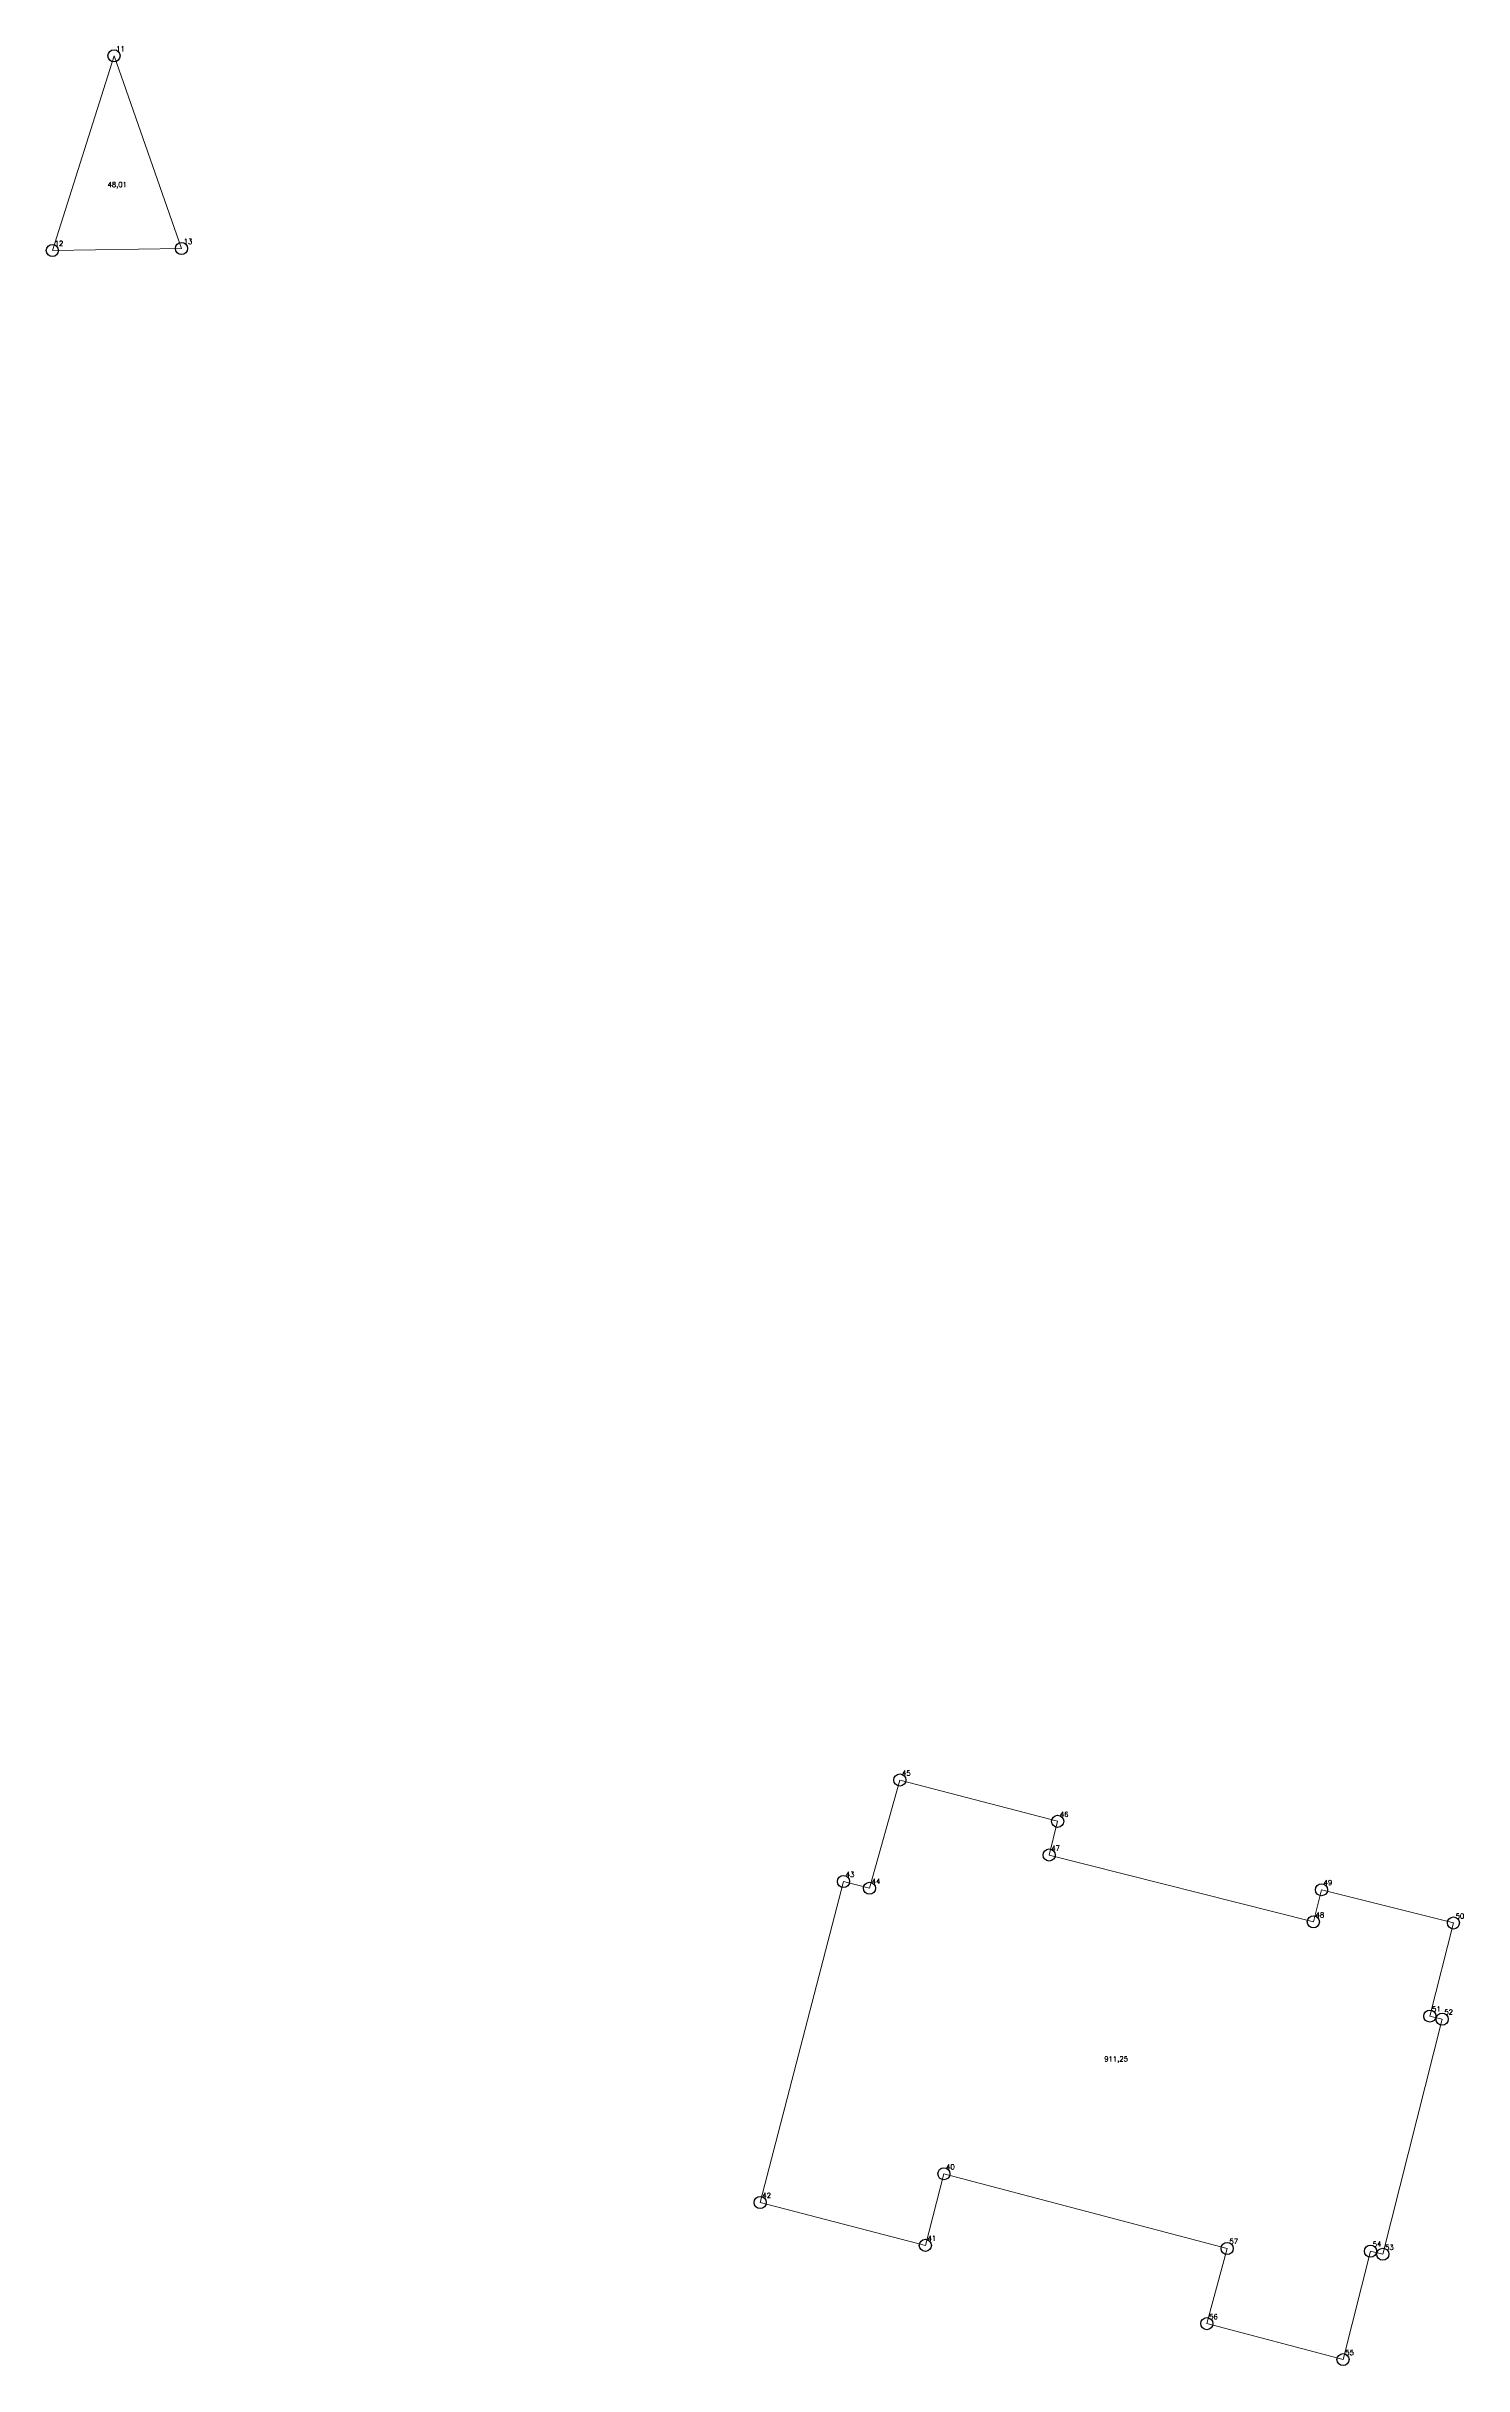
# Model space of a CAD drawing. Extents: x 1391590 to 1398287, y 355684 to 360776.
# Drawn here: x 1395644.1 to 1395732, y 359497.2 to 359640.9 of the extents above; entities that cross this region are included whole.
import ezdxf

# ---------------------------------------------------------------- set-up
doc = ezdxf.new("R2010")
doc.units = 0
doc.header["$PDMODE"] = 33
doc.header["$PDSIZE"] = 0.75
doc.layers.add('2 - окн федерального значения', color=7, linetype='Continuous')
doc.styles.get("Standard").update_dxf_attribs({"font": 'simplex.shx'})

msp = doc.modelspace()

# ---------------------------------------------------------------- linework, layer by layer
at = {"layer": '2 - окн федерального значения', "color": 7, "lineweight": 20}
for points in [[(1395648.32, 359640.3), (1395652.5, 359628.36), (1395644.5, 359628.24), (1395648.32, 359640.3)], [(1395648.32, 359640.3), (1395652.5, 359628.36), (1395644.5, 359628.24), (1395648.32, 359640.3)], [(1395699.76, 359509.05), (1395698.61, 359504.61), (1395688.37, 359507.27), (1395693.54, 359527.16), (1395695.15, 359526.74), (1395697.03, 359533.45), (1395706.81, 359530.89), (1395706.28, 359528.8), (1395722.66, 359524.66), (1395723.16, 359526.65), (1395731.34, 359524.59), (1395729.88, 359518.82), (1395730.64, 359518.63), (1395726.97, 359504.06), (1395726.2, 359504.25), (1395724.5, 359497.53), (1395716.06, 359499.76), (1395717.32, 359504.42), (1395699.76, 359509.05)]]:
    msp.add_lwpolyline(points, close=True, dxfattribs=at)
at = {"layer": '2 - окн федерального значения'}
for p in [(1395648.32, 359640.3), (1395644.5, 359628.24), (1395652.5, 359628.36), (1395697.03, 359533.45), (1395706.81, 359530.89), (1395706.28, 359528.8), (1395693.54, 359527.16), (1395695.15, 359526.74), (1395723.16, 359526.65), (1395722.66, 359524.66), (1395731.34, 359524.59), (1395729.88, 359518.82), (1395730.64, 359518.63), (1395699.76, 359509.05), (1395688.37, 359507.27), (1395698.61, 359504.61), (1395717.32, 359504.42), (1395726.2, 359504.25), (1395726.97, 359504.06), (1395716.06, 359499.76), (1395724.5, 359497.53)]:
    msp.add_point(p, dxfattribs=at)

# ---------------------------------------------------------------- texts
at = {"layer": '2 - окн федерального значения', "color": 7}
for s, p in [('11', (1395648.46, 359640.58)), ('48,01', (1395647.92, 359632.17)), ('48,01', (1395647.92, 359632.17)), ('12', (1395644.64, 359628.52)), ('13', (1395652.64, 359628.64)), ('45', (1395697.17, 359533.72)), ('46', (1395706.95, 359531.17)), ('47', (1395706.42, 359529.07)), ('43', (1395693.68, 359527.44)), ('44', (1395695.29, 359527.02)), ('49', (1395723.3, 359526.93)), ('48', (1395722.8, 359524.93)), ('50', (1395731.48, 359524.86)), ('51', (1395730.02, 359519.1)), ('52', (1395730.78, 359518.91)), ('911,25', (1395709.7, 359516.01)), ('40', (1395699.9, 359509.32)), ('42', (1395688.51, 359507.55)), ('41', (1395698.75, 359504.89)), ('57', (1395717.46, 359504.7)), ('54', (1395726.34, 359504.53)), ('53', (1395727.11, 359504.33)), ('56', (1395716.2, 359500.03)), ('55', (1395724.64, 359497.81))]:
    msp.add_text(s, height=0.311, dxfattribs=at).set_placement(p)

doc.saveas('drawing.dxf')
